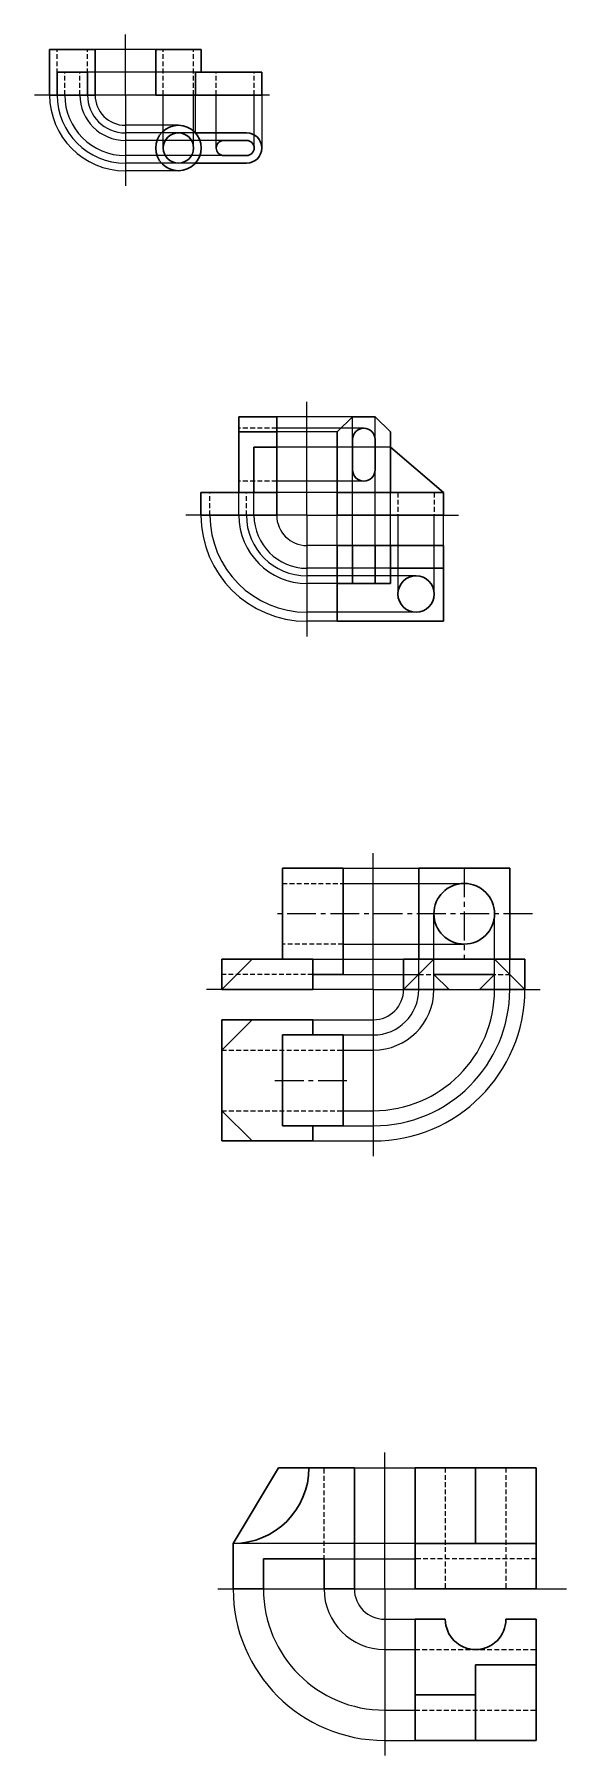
# Model space of a CAD drawing. Header units: millimetres. Extents: x 304 to 2745, y -1395 to 233.
# Drawn here: x 1671 to 2022, y -1305 to -169 of the extents above; entities that cross this region are included whole.
import ezdxf

# ---------------------------------------------------------------- set-up
doc = ezdxf.new("R2010")
doc.units = ezdxf.units.MM
doc.linetypes.add('CENTER2', pattern=[28.575, 19.05, -3.175, 3.175, -3.175])
doc.linetypes.add('HIDDEN2', pattern=[4.7625, 3.175, -1.5875])
doc.layers.get('0').update_dxf_attribs({"color": 20})
for name, color, linetype in [('center', 160, 'CENTER2'), ('construction', 8, 'Continuous'), ('hidden', 82, 'HIDDEN2')]:
    doc.layers.add(name, color=color, linetype=linetype)
doc.layers.add('object', color=250, linetype='Continuous', lineweight=30)

msp = doc.modelspace()

# ---------------------------------------------------------------- linework, layer by layer
for p, q in [((1730.985, -208.713), (1730.985, -168.713)), ((1730.985, -208.713), (1670.985, -208.713)), ((1825.985, -208.713), (1730.985, -208.713)), ((1730.985, -208.713), (1730.985, -268.713)), ((1850.821, -486.183), (1850.821, -411.183)), ((1850.821, -486.183), (1770.821, -486.183)), ((1850.821, -486.183), (1950.821, -486.183)), ((1850.821, -486.183), (1850.821, -566.183)), ((1894.591, -799.278), (1894.591, -709.278)), ((1894.591, -799.278), (1784.591, -799.278)), ((1894.591, -799.278), (2004.591, -799.278)), ((1894.591, -799.278), (1894.591, -909.278)), ((1902.089, -1195.057), (1902.089, -1105.057)), ((1792.089, -1195.057), (1902.089, -1195.057)), ((1902.089, -1195.057), (2022.089, -1195.057)), ((1902.089, -1195.057), (1902.089, -1305.057))]:
    msp.add_line(p, q)
at = {"layer": 'center'}
for p, q in [((1954.591, -719.278), (1954.591, -779.278)), ((1999.591, -749.278), (1829.591, -749.278)), ((1829.591, -859.278), (1879.591, -859.278))]:
    msp.add_line(p, q, dxfattribs=at)
at = {"layer": 'construction'}
for p, q in [((1710.985, -178.713), (1680.985, -178.713)), ((1680.985, -178.713), (1680.985, -208.713)), ((1710.985, -208.713), (1710.985, -178.713)), ((1750.985, -178.713), (1710.985, -178.713)), ((1750.985, -208.713), (1750.985, -178.713)), ((1777.165, -193.713), (1705.985, -193.713)), ((1680.985, -208.713), (1710.985, -208.713)), ((1815.985, -208.713), (1750.985, -208.713)), ((1755.985, -243.713), (1755.985, -208.713)), ((1775.985, -243.713), (1775.985, -208.713)), ((1777.165, -233.713), (1777.165, -208.713)), ((1790.985, -243.713), (1790.985, -208.713)), ((1815.985, -243.713), (1815.985, -208.713)), ((1820.985, -208.713), (1820.985, -243.713)), ((1765.985, -228.713), (1730.985, -228.713)), ((1777.165, -233.713), (1730.985, -233.713)), ((1795.985, -238.713), (1730.985, -238.713)), ((1795.985, -248.713), (1730.985, -248.713)), ((1777.165, -253.713), (1730.985, -253.713)), ((1765.985, -258.713), (1730.985, -258.713)), ((1880.821, -421.183), (1830.821, -421.183)), ((1888.321, -428.683), (1830.821, -428.683)), ((1870.821, -431.183), (1830.821, -431.183)), ((1880.821, -506.183), (1880.821, -421.183)), ((1895.821, -506.183), (1895.821, -421.183)), ((1905.821, -441.183), (1830.821, -441.183)), ((1888.321, -463.683), (1830.821, -463.683)), ((1805.821, -486.183), (1805.821, -471.183)), ((1815.821, -486.183), (1815.821, -471.183)), ((1870.821, -471.183), (1830.821, -471.183)), ((1905.821, -506.183), (1905.821, -471.183)), ((1870.821, -506.183), (1870.821, -486.183)), ((1910.821, -486.183), (1910.821, -538.183)), ((1934.821, -538.183), (1934.821, -486.183)), ((1940.821, -506.183), (1940.821, -486.183)), ((1870.821, -506.183), (1850.821, -506.183)), ((1870.821, -506.183), (1940.821, -506.183)), ((1870.821, -556.183), (1870.821, -506.183)), ((1940.821, -506.183), (1940.821, -556.183)), ((1905.821, -521.183), (1850.821, -521.183)), ((1922.821, -526.183), (1850.821, -526.183)), ((1870.821, -531.183), (1850.821, -531.183)), ((1922.821, -550.183), (1850.821, -550.183)), ((1870.821, -556.183), (1850.821, -556.183)), ((1940.821, -556.183), (1870.821, -556.183)), ((1874.591, -719.278), (1924.591, -719.278)), ((1874.591, -729.278), (1954.591, -729.278)), ((1934.591, -799.278), (1934.591, -749.278)), ((1974.591, -799.278), (1974.591, -749.278)), ((1874.591, -769.278), (1954.591, -769.278)), ((1854.591, -779.278), (1914.591, -779.278)), ((1924.591, -799.278), (1924.591, -779.278)), ((1984.591, -799.278), (1984.591, -779.278)), ((1874.591, -789.278), (1924.591, -789.278)), ((1854.591, -819.278), (1894.591, -819.278)), ((1874.591, -829.278), (1894.591, -829.278)), ((1874.591, -839.278), (1894.591, -839.278)), ((1874.591, -879.278), (1894.591, -879.278)), ((1874.591, -889.278), (1894.591, -889.278)), ((1854.591, -899.278), (1894.591, -899.278)), ((1882.089, -1115.057), (1922.089, -1115.057)), ((1922.089, -1165.057), (1802.089, -1165.057)), ((1862.089, -1175.057), (1922.089, -1175.057)), ((1902.089, -1215.057), (1922.089, -1215.057)), ((1922.089, -1295.057), (1922.089, -1215.057)), ((2002.089, -1215.057), (2002.089, -1295.057)), ((1902.089, -1235.057), (1922.089, -1235.057)), ((1902.089, -1275.057), (1922.089, -1275.057)), ((1902.089, -1295.057), (1922.089, -1295.057)), ((2002.089, -1295.057), (1922.089, -1295.057))]:
    msp.add_line(p, q, dxfattribs=at)
for centre, radius, start, end in [((1730.985, -208.713), 50, 180, 270), ((1730.985, -208.713), 45, 180, 270), ((1730.985, -208.713), 40, 180, 270), ((1730.985, -208.713), 30, 180, 270), ((1730.985, -208.713), 25, 180, 270), ((1730.985, -208.713), 20, 180, 270), ((1850.821, -486.183), 70, 180, 270), ((1850.821, -486.183), 64, 180, 270), ((1850.821, -486.183), 45, 180, 270), ((1850.821, -486.183), 40, 180, 270), ((1850.821, -486.183), 35, 180, 270), ((1850.821, -486.183), 20, 180, 270), ((1894.591, -799.278), 20, 270, 0), ((1894.591, -799.278), 30, 270, 0), ((1894.591, -799.278), 40, 270, 0), ((1894.591, -799.278), 80, 270, 0), ((1894.591, -799.278), 90, 270, 0), ((1894.591, -799.278), 100, 270, 0), ((1902.089, -1195.057), 100, 180, 270), ((1902.089, -1195.057), 80, 180, 270), ((1902.089, -1195.057), 40, 180, 270), ((1902.089, -1195.057), 20, 180, 270)]:
    msp.add_arc(centre, radius, start, end, dxfattribs=at)
at = {"layer": 'hidden'}
for p, q in [((1685.985, -208.713), (1685.985, -178.713)), ((1705.985, -208.713), (1705.985, -178.713)), ((1755.985, -208.713), (1755.985, -178.713)), ((1775.985, -208.713), (1775.985, -178.713)), ((1690.985, -208.713), (1690.985, -193.713)), ((1700.985, -208.713), (1700.985, -193.713)), ((1790.985, -208.713), (1790.985, -193.713)), ((1815.985, -208.713), (1815.985, -193.713)), ((1830.821, -428.683), (1805.821, -428.683)), ((1830.821, -463.683), (1805.821, -463.683)), ((1786.821, -486.183), (1786.821, -471.183)), ((1810.821, -486.183), (1810.821, -471.183)), ((1910.821, -471.183), (1910.821, -486.183)), ((1934.821, -471.183), (1934.821, -486.183)), ((1880.821, -531.183), (1880.821, -506.183)), ((1895.821, -531.183), (1895.821, -506.183)), ((1834.591, -729.278), (1874.591, -729.278)), ((1874.591, -769.278), (1834.591, -769.278)), ((1854.591, -789.278), (1794.591, -789.278)), ((1924.591, -789.278), (1984.591, -789.278)), ((1794.591, -839.278), (1874.591, -839.278)), ((1794.591, -879.278), (1874.591, -879.278)), ((1862.089, -1195.057), (1862.089, -1115.057)), ((1942.089, -1115.057), (1942.089, -1195.057)), ((1982.089, -1115.057), (1982.089, -1195.057)), ((2002.089, -1175.057), (1922.089, -1175.057)), ((1922.089, -1235.057), (2002.089, -1235.057)), ((1922.089, -1275.057), (2002.089, -1275.057))]:
    msp.add_line(p, q, dxfattribs=at)
at = {"layer": 'object'}
for p, q in [((1680.985, -208.713), (1680.985, -178.713)), ((1680.985, -178.713), (1710.985, -178.713)), ((1710.985, -178.713), (1710.985, -208.713)), ((1750.985, -208.713), (1750.985, -178.713)), ((1750.985, -178.713), (1780.985, -178.713)), ((1780.985, -178.713), (1780.985, -193.713)), ((1685.985, -208.713), (1685.985, -193.713)), ((1685.985, -193.713), (1705.985, -193.713)), ((1705.985, -193.713), (1705.985, -208.713)), ((1777.165, -208.713), (1777.165, -193.713)), ((1777.165, -193.713), (1820.985, -193.713)), ((1820.985, -193.713), (1820.985, -208.713)), ((1705.985, -208.713), (1680.985, -208.713)), ((1710.985, -208.713), (1705.985, -208.713)), ((1780.985, -208.713), (1750.985, -208.713)), ((1820.985, -208.713), (1780.985, -208.713)), ((1810.985, -233.713), (1777.165, -233.713)), ((1810.985, -238.713), (1795.985, -238.713)), ((1810.985, -248.713), (1795.985, -248.713)), ((1810.985, -253.713), (1777.165, -253.713)), ((1805.821, -471.183), (1805.821, -421.183)), ((1805.821, -421.183), (1830.821, -421.183)), ((1830.821, -431.183), (1805.821, -431.183)), ((1830.821, -421.183), (1830.821, -431.183)), ((1830.821, -431.183), (1830.821, -441.183)), ((1870.821, -431.183), (1880.821, -421.183)), ((1870.821, -471.183), (1870.821, -431.183)), ((1880.821, -421.183), (1895.821, -421.183)), ((1895.821, -421.183), (1905.821, -431.183)), ((1905.821, -441.183), (1905.821, -431.183)), ((1815.821, -471.183), (1815.821, -441.183)), ((1815.821, -441.183), (1830.821, -441.183)), ((1830.821, -441.183), (1830.821, -471.183)), ((1880.821, -436.183), (1880.821, -456.183)), ((1895.821, -436.183), (1895.821, -456.183)), ((1905.821, -471.183), (1905.821, -441.183)), ((1905.821, -441.183), (1940.821, -471.183)), ((1780.821, -471.183), (1780.821, -486.183)), ((1805.821, -471.183), (1780.821, -471.183)), ((1815.821, -471.183), (1805.821, -471.183)), ((1830.821, -471.183), (1815.821, -471.183)), ((1830.821, -486.183), (1830.821, -471.183)), ((1940.821, -471.183), (1870.821, -471.183)), ((1870.821, -471.183), (1870.821, -486.183)), ((1940.821, -486.183), (1940.821, -471.183)), ((1780.821, -486.183), (1830.821, -486.183)), ((1870.821, -486.183), (1940.821, -486.183)), ((1870.821, -506.183), (1870.821, -531.183)), ((1870.821, -506.183), (1905.821, -506.183)), ((1880.821, -506.183), (1880.821, -531.183)), ((1895.821, -506.183), (1895.821, -531.183)), ((1905.821, -521.183), (1905.821, -506.183)), ((1905.821, -506.183), (1940.821, -506.183)), ((1940.821, -506.183), (1940.821, -521.183)), ((1940.821, -521.183), (1905.821, -521.183)), ((1905.821, -531.183), (1905.821, -521.183)), ((1940.821, -556.183), (1940.821, -521.183)), ((1870.821, -531.183), (1870.821, -556.183)), ((1870.821, -531.183), (1905.821, -531.183)), ((1870.821, -556.183), (1940.821, -556.183)), ((1834.591, -779.278), (1834.591, -719.278)), ((1834.591, -719.278), (1874.591, -719.278)), ((1874.591, -719.278), (1874.591, -789.278)), ((1924.591, -779.278), (1924.591, -719.278)), ((1924.591, -719.278), (1984.591, -719.278)), ((1984.591, -719.278), (1984.591, -779.278)), ((1814.591, -779.278), (1794.591, -799.278)), ((1794.591, -799.278), (1794.591, -779.278)), ((1794.591, -779.278), (1814.591, -779.278)), ((1854.591, -779.278), (1814.591, -779.278)), ((1854.591, -779.278), (1834.591, -779.278)), ((1854.591, -799.278), (1854.591, -779.278)), ((1914.591, -799.278), (1914.591, -779.278)), ((1914.591, -779.278), (1934.591, -779.278)), ((1934.591, -779.278), (1914.591, -799.278)), ((1934.591, -779.278), (1974.591, -779.278)), ((1974.591, -779.278), (1994.591, -779.278)), ((1974.591, -779.278), (1994.591, -799.278)), ((1994.591, -779.278), (1994.591, -799.278)), ((1874.591, -789.278), (1854.591, -789.278)), ((1944.591, -799.278), (1934.591, -789.278)), ((1934.591, -789.278), (1974.591, -789.278)), ((1964.591, -799.278), (1974.591, -789.278)), ((1794.591, -799.278), (1854.591, -799.278)), ((1914.591, -799.278), (1944.591, -799.278)), ((1994.591, -799.278), (1964.591, -799.278)), ((1794.591, -839.278), (1794.591, -819.278)), ((1794.591, -819.278), (1814.591, -819.278)), ((1794.591, -839.278), (1814.591, -819.278)), ((1814.591, -819.278), (1854.591, -819.278)), ((1854.591, -829.278), (1834.591, -829.278)), ((1834.591, -829.278), (1834.591, -889.278)), ((1854.591, -819.278), (1854.591, -829.278)), ((1874.591, -829.278), (1854.591, -829.278)), ((1874.591, -889.278), (1874.591, -829.278)), ((1794.591, -879.278), (1794.591, -839.278)), ((1794.591, -899.278), (1794.591, -879.278)), ((1814.591, -899.278), (1794.591, -879.278)), ((1834.591, -889.278), (1854.591, -889.278)), ((1854.591, -889.278), (1854.591, -899.278)), ((1854.591, -889.278), (1874.591, -889.278)), ((1814.591, -899.278), (1794.591, -899.278)), ((1854.591, -899.278), (1814.591, -899.278)), ((1802.089, -1165.057), (1832.089, -1115.057)), ((1852.089, -1115.057), (1832.089, -1115.057)), ((1882.089, -1115.057), (1852.089, -1115.057)), ((1882.089, -1195.057), (1882.089, -1115.057)), ((1922.089, -1165.057), (1922.089, -1115.057)), ((1922.089, -1115.057), (1962.089, -1115.057)), ((1962.089, -1115.057), (1962.089, -1165.057)), ((1962.089, -1115.057), (2002.089, -1115.057)), ((2002.089, -1115.057), (2002.089, -1165.057)), ((1802.089, -1195.057), (1802.089, -1165.057)), ((1922.089, -1195.057), (1922.089, -1165.057)), ((1922.089, -1165.057), (2002.089, -1165.057)), ((2002.089, -1165.057), (2002.089, -1195.057)), ((1822.089, -1195.057), (1822.089, -1175.057)), ((1822.089, -1175.057), (1862.089, -1175.057)), ((1862.089, -1175.057), (1862.089, -1195.057)), ((1802.089, -1195.057), (1822.089, -1195.057)), ((1862.089, -1195.057), (1882.089, -1195.057)), ((2002.089, -1195.057), (1922.089, -1195.057)), ((1922.089, -1215.057), (1922.089, -1265.057)), ((1942.089, -1215.057), (1922.089, -1215.057)), ((2002.089, -1215.057), (1982.089, -1215.057)), ((2002.089, -1245.057), (2002.089, -1215.057)), ((1962.089, -1265.057), (1962.089, -1245.057)), ((1962.089, -1245.057), (2002.089, -1245.057)), ((2002.089, -1295.057), (2002.089, -1245.057)), ((1922.089, -1265.057), (1962.089, -1265.057)), ((1922.089, -1265.057), (1922.089, -1295.057)), ((1962.089, -1265.057), (1962.089, -1295.057)), ((1922.089, -1295.057), (2002.089, -1295.057))]:
    msp.add_line(p, q, dxfattribs=at)
for centre, radius in [((1765.985, -243.713), 15), ((1765.985, -243.713), 10), ((1922.821, -538.183), 12), ((1954.591, -749.278), 20)]:
    msp.add_circle(centre, radius, dxfattribs=at)
for centre, radius, start, end in [((1810.985, -243.713), 10, 270, 90), ((1795.985, -243.713), 5, 90, 270), ((1810.985, -243.713), 5, 270, 90), ((1888.321, -436.183), 7.5, 0, 180), ((1888.321, -456.183), 7.5, 180, 0), ((1802.089, -1115.057), 50, 270, 0), ((1962.089, -1215.057), 20, 180, 0)]:
    msp.add_arc(centre, radius, start, end, dxfattribs=at)

doc.saveas('drawing.dxf')
